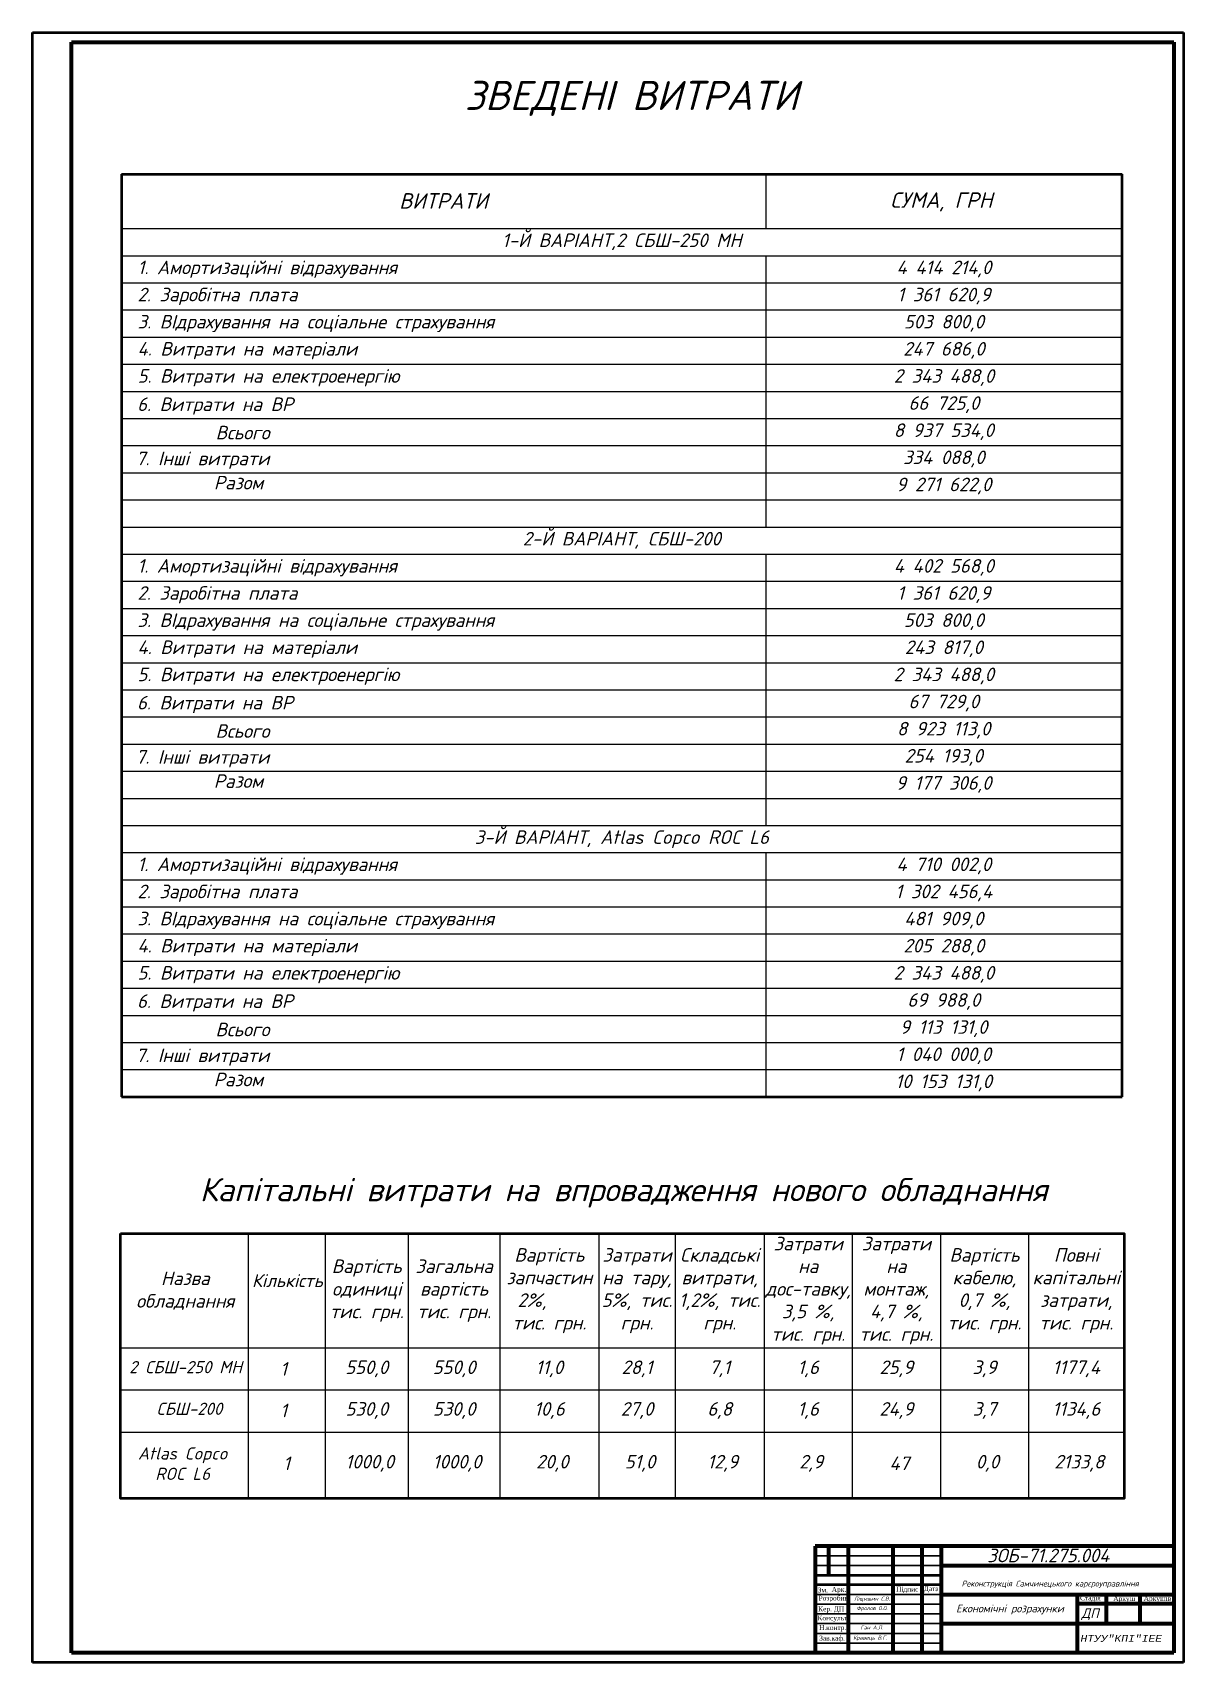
# Model space of a CAD drawing. Header units: millimetres. Extents: x 1555 to 5750, y -1109 to 1444.
# Drawn here: x 4121 to 4715, y -118 to 723 of the extents above; entities that cross this region are included whole.
import ezdxf

# ---------------------------------------------------------------- set-up
doc = ezdxf.new("R2010")
doc.units = ezdxf.units.MM

msp = doc.modelspace()

# ---------------------------------------------------------------- texts
at = {"color": 0, "lineweight": 20, "insert": (4343.9747, 698.0718), "char_height": 15, "width": 178.975172, "attachment_point": 1}
msp.add_mtext('{\\fISOCPEUR|b0|i1|c204|p34;ЗВЕДЕНІ ВИТРАТИ}', dxfattribs=at)
at = {"lineweight": 80}
for s, insert, char_height, width, attachment_point in [('{\\fISOCPEUR|b0|i1|c204|p34;ВИТРАТИ}', (4333.0615, 640.1515), 8, 332.576182, 2), ('{\\fISOCPEUR|b0|i1|c204|p34;СУМА, ГРН}', (4590.0368, 640.5626), 8, 184.016718, 2), ('{\\fISOCPEUR|b0|i1|c204|p34;1-Й ВАРІАНТ,2 СБШ-250 МН}', (4425.0755, 619.3463), 7, 516.513437, 2), ('{\\fISOCPEUR|b0|i1|c204|p34;1. Амортизаційні відрахування}', (4175.124, 605.3274), 7, 469.72282, 1), ('{\\fISOCPEUR|b0|i1|c0|p34;4 414 214,0}', (4591.3377, 605.3274), 7, 183.976208, 2), ('{\\fISOCPEUR|b0|i1|c204|p34;2. Заробітна плата}', (4175.124, 591.3274), 7, 469.72282, 1), ('{\\fISOCPEUR|b0|i1|c0|p34;1 361 620,9}', (4591.3296, 591.3274), 7, 183.976208, 2), ('{\\fISOCPEUR|b0|i1|c204|p34;3. ВІдрахування на соціальне страхування}', (4175.124, 577.3274), 7, 469.72282, 1), ('{\\fISOCPEUR|b0|i1|c0|p34;503 800,0}', (4591.3296, 577.3274), 7, 183.976208, 2), ('{\\fISOCPEUR|b0|i1|c204|p34;4. Витрати на матеріали}', (4175.124, 563.3274), 7, 469.72282, 1), ('{\\fISOCPEUR|b0|i1|c0|p34;247 686,0}', (4591.3377, 563.3274), 7, 183.976208, 2), ('{\\fISOCPEUR|b0|i1|c204|p34;5. Витрати на електроенергію}', (4175.124, 549.3274), 7, 469.72282, 1), ('{\\fISOCPEUR|b0|i1|c0|p34;2 343 488,0}', (4591.3296, 549.3274), 7, 183.976208, 2), ('{\\fISOCPEUR|b0|i1|c0|p34;66 725,0}', (4591.3296, 535.3274), 7, 183.976208, 2), ('{\\fISOCPEUR|b0|i1|c204|p34;         Всього}', (4175.3218, 520.0945), 7, 486.234285, 1), ('{\\fISOCPEUR|b0|i1|c0|p34;8 937 534,0}', (4591.2689, 521.3274), 7, 183.976208, 2), ('{\\fISOCPEUR|b0|i1|c0|p34;7\\fISOCPEUR|b0|i1|c204|p34;. Інші витрати}', (4174.2628, 506.7473), 7, 469.298678, 1), ('{\\fISOCPEUR|b0|i1|c0|p34;334 088,0}', (4591.277, 507.3274), 7, 183.976208, 2), ('{\\fISOCPEUR|b0|i1|c204|p34;         Разом}', (4174.4031, 494.2666), 7, 473.047632, 1), ('{\\fISOCPEUR|b0|i1|c0|p34;9 271 622,0}', (4591.2689, 493.3274), 7, 183.976208, 2), ('{\\fISOCPEUR|b0|i1|c0|p34;2\\fISOCPEUR|b0|i1|c204|p34;-Й ВАРІАНТ,\\fISOCPEUR|b0|i1|c0|p34; \\fISOCPEUR|b0|i1|c204|p34;СБШ-2\\fISOCPEUR|b0|i1|c0|p34;0\\fISOCPEUR|b0|i1|c204|p34;0}', (4425.0755, 465.3463), 7, 516.513437, 2), ('{\\fISOCPEUR|b0|i1|c204|p34;1. Амортизаційні відрахування}', (4175.0633, 451.3274), 7, 469.72282, 1), ('{\\fISOCPEUR|b0|i1|c0|p34;4 402 568,0}', (4591.277, 451.3274), 7, 183.976208, 2), ('{\\fISOCPEUR|b0|i1|c204|p34;2. Заробітна плата}', (4175.0633, 437.3274), 7, 469.72282, 1), ('{\\fISOCPEUR|b0|i1|c0|p34;1 361 620,9}', (4591.2689, 437.3274), 7, 183.976208, 2), ('{\\fISOCPEUR|b0|i1|c204|p34;3. ВІдрахування на соціальне страхування}', (4175.0633, 423.3274), 7, 469.72282, 1), ('{\\fISOCPEUR|b0|i1|c0|p34;503 800,0}', (4591.2689, 423.3274), 7, 183.976208, 2), ('{\\fISOCPEUR|b0|i1|c204|p34;4. Витрати на матеріали}', (4175.0633, 409.3274), 7, 469.72282, 1), ('{\\fISOCPEUR|b0|i1|c0|p34;243 817,0}', (4591.277, 409.3274), 7, 183.976208, 2), ('{\\fISOCPEUR|b0|i1|c204|p34;5. Витрати на електроенергію}', (4175.0633, 395.3274), 7, 469.72282, 1), ('{\\fISOCPEUR|b0|i1|c0|p34;2 343 488,0}', (4591.2689, 395.3274), 7, 183.976208, 2), ('{\\fISOCPEUR|b0|i1|c0|p34;67 729,0}', (4591.2689, 381.3274), 7, 183.976208, 2), ('{\\fISOCPEUR|b0|i1|c204|p34;         Всього}', (4175.2611, 366.0945), 7, 486.234285, 1), ('{\\fISOCPEUR|b0|i1|c0|p34;8 923 113,0}', (4591.2082, 367.3274), 7, 183.976208, 2), ('{\\fISOCPEUR|b0|i1|c0|p34;254 193,0}', (4591.2163, 353.3274), 7, 183.976208, 2), ('{\\fISOCPEUR|b0|i1|c0|p34;7\\fISOCPEUR|b0|i1|c204|p34;. Інші витрати}', (4174.2021, 352.7473), 7, 469.298678, 1), ('{\\fISOCPEUR|b0|i1|c204|p34;         Разом}', (4174.3424, 340.2666), 7, 473.047632, 1), ('{\\fISOCPEUR|b0|i1|c0|p34;9 177 306,0}', (4591.2082, 339.3274), 7, 183.976208, 2), ('{\\fISOCPEUR|b0|i1|c204|p34;1. Амортизаційні відрахування}', (4175.0633, 297.3274), 7, 469.72282, 1), ('{\\fISOCPEUR|b0|i1|c0|p34;4 710 002,0}', (4591.277, 297.3274), 7, 183.976208, 2), ('{\\fISOCPEUR|b0|i1|c204|p34;2. Заробітна плата}', (4175.0633, 283.3274), 7, 469.72282, 1), ('{\\fISOCPEUR|b0|i1|c0|p34;1 302 456,4}', (4591.2689, 283.3274), 7, 183.976208, 2), ('{\\fISOCPEUR|b0|i1|c204|p34;3. ВІдрахування на соціальне страхування}', (4175.0633, 269.3274), 7, 469.72282, 1), ('{\\fISOCPEUR|b0|i1|c0|p34;481 909,0}', (4591.2689, 269.3274), 7, 183.976208, 2), ('{\\fISOCPEUR|b0|i1|c204|p34;4. Витрати на матеріали}', (4175.0633, 255.3274), 7, 469.72282, 1), ('{\\fISOCPEUR|b0|i1|c0|p34;205 288,0}', (4591.277, 255.3274), 7, 183.976208, 2), ('{\\fISOCPEUR|b0|i1|c204|p34;5. Витрати на електроенергію}', (4175.0633, 241.3274), 7, 469.72282, 1), ('{\\fISOCPEUR|b0|i1|c0|p34;2 343 488,0}', (4591.2689, 241.3274), 7, 183.976208, 2), ('{\\fISOCPEUR|b0|i1|c0|p34;69 988,0}', (4591.2689, 227.3274), 7, 183.976208, 2), ('{\\fISOCPEUR|b0|i1|c204|p34;         Всього}', (4175.2611, 212.0945), 7, 486.234285, 1), ('{\\fISOCPEUR|b0|i1|c0|p34;9 113 131,0}', (4591.2082, 213.3274), 7, 183.976208, 2), ('{\\fISOCPEUR|b0|i1|c0|p34;7\\fISOCPEUR|b0|i1|c204|p34;. Інші витрати}', (4174.2021, 198.7473), 7, 469.298678, 1), ('{\\fISOCPEUR|b0|i1|c0|p34;1 040 000,0}', (4591.2163, 199.3274), 7, 183.976208, 2), ('{\\fISOCPEUR|b0|i1|c204|p34;         Разом}', (4174.3424, 186.2666), 7, 473.047632, 1), ('{\\fISOCPEUR|b0|i1|c0|p34;10 153 131,0}', (4591.2082, 185.3274), 7, 183.976208, 2)]:
    msp.add_mtext(s, dxfattribs=dict(at, insert=insert, char_height=char_height, width=width, attachment_point=attachment_point))
at = {"lineweight": 20, "attachment_point": 1}
for s, insert, char_height, width in [('{\\fISOCPEUR|b0|i1|c0|p34;6. \\fISOCPEUR|b0|i1|c204|p34;Витрати на ВР}', (4174.9088, 534.725), 7, 125.317943), ('{\\fISOCPEUR|b0|i1|c0|p34;6. \\fISOCPEUR|b0|i1|c204|p34;Витрати на ВР}', (4174.8481, 380.725), 7, 125.317943), ('{\\fISOCPEUR|b0|i1|c0|p34;6. \\fISOCPEUR|b0|i1|c204|p34;Витрати на ВР}', (4174.8481, 226.725), 7, 125.317943), ('{\\fISOCPEUR|b0|i1|c204|p34;Капітальні витрати на впровадження нового обладнання\\fISOCPEUR|b0|i1|c0|p34;}', (4207.212, 131.9597), 12, 465.897329), ('{\\fTimes New Roman|b0|i0|c204|p18;Зм.}', (4526.19, -79.4246), 2.5, 16.045455), ('{\\fTimes New Roman|b0|i0|c204|p18;Розробив}', (4526.6516, -83.5781), 2.5, 16.045455), ('{\\fTimes New Roman|b0|i0|c204|p18;Арк.}', (4533.4326, -79.0973), 2.5, 16.045455), ('{\\fTimes New Roman|b0|i0|c204|p18;Підпис}', (4566.6161, -79.001), 2.5, 16.045455), ('{\\fTimes New Roman|b0|i0|c204|p18;Дата}', (4580.951, -78.7169), 2.5, 16.045455), ('\\pi10.515;{\\fISOCPEUR|b0|i1|c204|p34;Реконструкція Самчинецького карєроуправління}', (4589.9477, -75.8343), 3, 120), ('{\\fTimes New Roman|b0|i0|c204|p18;Стадія}', (4661.5877, -83.4672), 2.5, 16.045455), ('{\\fTimes New Roman|b0|i0|c204|p18;Аркуш}', (4678.7442, -83.8135), 2.5, 14.281042), ('{\\fTimes New Roman|b0|i0|c204|p18;Аркушів}', (4694.4392, -83.7523), 2.5, 16.045455), ('{\\fTimes New Roman|b0|i0|c204|p18;Кер. ДП}', (4526.4329, -89.1519), 2.5, 16.045455), ('{\\fISOCPEUR|b0|i1|c204|p34;ДП}', (4662.3382, -90.098), 5, 16.045455), ('{\\fTimes New Roman|b0|i0|c204|p18;Консульт}', (4526.0601, -93.8583), 2.5, 16.045455), ('{\\fTimes New Roman|b0|i0|c204|p18;Н.контр.}', (4526.8704, -98.7693), 2.5, 16.045455), ('{\\fTimes New Roman|b0|i0|c204|p18;Зав.каф\\fTimes New Roman|b0|i1|c204|p18;.}', (4526.9797, -104.2337), 2.5, 16.045455)]:
    msp.add_mtext(s, dxfattribs=dict(at, insert=insert, char_height=char_height, width=width))
at = {"lineweight": 25, "insert": (4425.0755, 311.3463), "char_height": 7, "width": 516.513437, "attachment_point": 2}
msp.add_mtext('{\\fISOCPEUR|b0|i1|c0|p34;3\\fISOCPEUR|b0|i1|c204|p34;-Й ВАРІАНТ,\\fISOCPEUR|b0|i1|c0|p34; \\fISOCPEUR|b0|i1|c204|p34;Atlas Copco ROC L6}', dxfattribs=at)
at = {"lineweight": 50, "char_height": 7, "attachment_point": 5}
for s, insert, width in [('{\\fISOCPEUR|b0|i1|c204|p34;Затрати на дос\\fISOCPEUR|b0|i1|c0|p34;-\\fISOCPEUR|b0|i1|c204|p34;тавку\\fISOCPEUR|b0|i1|c0|p34;,\\fISOCPEUR|b0|i1|c204|p34; 3,5 %, тис. грн.}', (4521.2798, 73.8162), 42.5), ('{\\fISOCPEUR|b0|i1|c204|p34;Затрати на монтаж\\fISOCPEUR|b0|i1|c0|p34;,\\fISOCPEUR|b0|i1|c204|p34; 4,7 %, тис. грн.\\fISOCPEUR|b0|i1|c0|p34;}', (4566.7798, 73.8162), 42.5), ('{\\fISOCPEUR|b0|i1|c204|p34;Вартість запчастин 2%, \\fISOCPEUR|b0|i1|c0|p34;    \\fISOCPEUR|b0|i1|c204|p34;тис. грн. }', (4387.6822, 73.8162), 47.989634), ('{\\fISOCPEUR|b0|i1|c204|p34;Затрати на тару\\fISOCPEUR|b0|i1|c0|p34;, \\fISOCPEUR|b0|i1|c204|p34;5%,\\fISOCPEUR|b0|i1|c0|p34; \\fISOCPEUR|b0|i1|c204|p34;тис. грн. \\fISOCPEUR|b0|i1|c0|p34;}', (4432.9279, 73.8162), 36.50185), ('{\\fISOCPEUR|b0|i1|c204|p34;Складські витрати\\fISOCPEUR|b0|i1|c0|p34;,\\fISOCPEUR|b0|i1|c204|p34; 1,2%, тис. грн.\\fISOCPEUR|b0|i1|c0|p34;}', (4475.6043, 73.8162), 42.850977), ('{\\fISOCPEUR|b0|i1|c204|p34;Вартість кабелю\\fISOCPEUR|b0|i1|c0|p34;,\\fISOCPEUR|b0|i1|c204|p34; 0,7 %, тис. грн.\\fISOCPEUR|b0|i1|c0|p34;}', (4612.2798, 73.8162), 42.5), ('{\\fISOCPEUR|b0|i1|c204|p34;Повні капітальні затрати, тис. грн. \\fISOCPEUR|b0|i1|c0|p34;}', (4659.6598, 73.8162), 46.259952), ('{\\fISOCPEUR|b0|i1|c204|p34;Вартість\\fISOCPEUR|b0|i1|c0|p34; \\fISOCPEUR|b0|i1|c204|p34;одиниці тис. грн.\\fISOCPEUR|b0|i1|c0|p34;  }', (4293.4093, 73.8162), 39.907398), ('{\\fISOCPEUR|b0|i1|c204|p34;Загальна вартість тис. грн.}', (4338.5252, 73.8162), 44.324331), ('{\\fISOCPEUR|b0|i1|c204|p34;Назва обладнання\\fISOCPEUR|b0|i1|c0|p34;}', (4199.752, 73.8162), 55.592572), ('{\\fTahoma|b0|i0|c204|p34;  \\fISOCPEUR|b0|i1|c204|p34;\\H0.9571x;Кількість\\Ftxt.shx|c0;}', (4252.4719, 78.9976), 38.107227), ('{\\fISOCPEUR|b0|i1|c0|p34;1}', (4250.5019, 33.4719), 39.907394), ('{\\fISOCPEUR|b0|i1|c0|p34;550,0}', (4293.4093, 33.4719), 39.907398), ('{\\fISOCPEUR|b0|i1|c0|p34;550,0}', (4338.5252, 33.4719), 39.907398), ('{\\fISOCPEUR|b0|i1|c0|p34;11,0}', (4387.6822, 33.4719), 47.989634), ('{\\fISOCPEUR|b0|i1|c0|p34;28,1}', (4432.9279, 33.4719), 36.50185), ('{\\fISOCPEUR|b0|i1|c0|p34;7,1}', (4475.6043, 33.4719), 42.850977), ('{\\fISOCPEUR|b0|i1|c0|p34;1,6}', (4521.2798, 33.4719), 42.5), ('{\\fISOCPEUR|b0|i1|c0|p34;25,9}', (4566.7798, 33.4719), 42.5), ('{\\fISOCPEUR|b0|i1|c0|p34;3,9}', (4612.2798, 33.4719), 42.5), ('{\\fISOCPEUR|b0|i1|c0|p34;1177,4}', (4659.6598, 33.4719), 46.259952), ('{\\fISOCPEUR|b0|i1|c0|p34;1}', (4250.5019, 11.9855), 39.907394), ('{\\fISOCPEUR|b0|i1|c0|p34;530,0}', (4293.4093, 11.9855), 39.907398), ('{\\fISOCPEUR|b0|i1|c0|p34;530,0}', (4338.5252, 11.9855), 39.907398), ('{\\fISOCPEUR|b0|i1|c0|p34;1\\fISOCPEUR|b0|i1|c204|p34;0,6}', (4387.6822, 11.9855), 47.989634), ('{\\fISOCPEUR|b0|i1|c0|p34;2\\fISOCPEUR|b0|i1|c204|p34;7,0}', (4432.9279, 11.9855), 36.50185), ('{\\fISOCPEUR|b0|i1|c204|p34;6,8}', (4475.6043, 11.9855), 42.850977), ('{\\fISOCPEUR|b0|i1|c0|p34;1,6}', (4521.2798, 11.9855), 42.5), ('{\\fISOCPEUR|b0|i1|c0|p34;2\\fISOCPEUR|b0|i1|c204|p34;4\\fISOCPEUR|b0|i1|c0|p34;,9}', (4566.7798, 11.9855), 42.5), ('{\\fISOCPEUR|b0|i1|c0|p34;3,\\fISOCPEUR|b0|i1|c204|p34;7}', (4612.2798, 11.9855), 42.5), ('{\\fISOCPEUR|b0|i1|c0|p34;11\\fISOCPEUR|b0|i1|c204|p34;34,6}', (4659.6598, 11.9855), 46.259952), ('{\\fISOCPEUR|b0|i1|c0|p34;1}', (4252.0444, -15.2523), 39.907394), ('{\\fISOCPEUR|b0|i1|c204|p34;1000,0}', (4294.9518, -15.2523), 39.907398), ('{\\fISOCPEUR|b0|i1|c204|p34;1000,0}', (4340.0677, -15.2523), 39.907398), ('{\\fISOCPEUR|b0|i1|c204|p34;20,0}', (4389.2246, -15.2523), 47.989634), ('{\\fISOCPEUR|b0|i1|c204|p34;51,0}', (4434.4704, -15.2523), 36.50185), ('{\\fISOCPEUR|b0|i1|c204|p34;12,9}', (4477.1468, -15.2523), 42.850977), ('{\\fISOCPEUR|b0|i1|c204|p34;2,9}', (4522.8223, -15.2523), 42.5), ('{\\fISOCPEUR|b0|i1|c204|p34;47}', (4568.3223, -15.2523), 42.5), ('{\\fISOCPEUR|b0|i1|c204|p34;0,0}', (4613.8223, -15.2523), 42.5), ('{\\fISOCPEUR|b0|i1|c204|p34;2133,8}', (4661.2023, -15.2523), 46.259952)]:
    msp.add_mtext(s, dxfattribs=dict(at, insert=insert, width=width))
at = {"char_height": 6.3, "attachment_point": 2}
for s, insert, width in [('{\\fISOCPEUR|b0|i1|c204|p34;2 СБШ-250 МН}', (4199.9207, 37.519), 103.466656), ('{\\fISOCPEUR|b0|i1|c204|p34; СБШ-2\\fISOCPEUR|b0|i1|c0|p34;0\\fISOCPEUR|b0|i1|c204|p34;0 }', (4199.9207, 16.0326), 103.466656), ('{\\fISOCPEUR|b0|i1|c204|p34;Atlas Copco \\PROC L6}', (4198.418, -7.0163), 140.085211)]:
    msp.add_mtext(s, dxfattribs=dict(at, insert=insert, width=width))
at = {"color": 0, "lineweight": 30}
for s, insert, char_height, width, attachment_point in [('{\\fISOCPEUR|b0|i1|c204|p34;\\H1.1667x;\\C256;ЗОБ-\\fISOCPEUR|b0|i1|c0|p34;7\\fISOCPEUR|b0|i1|c204|p34;1.\\fISOCPEUR|b0|i1|c0|p34;275\\fISOCPEUR|b0|i1|c204|p34;.\\fISOCPEUR|b0|i1|c0|p34;0\\fISOCPEUR|b0|i1|c204|p34;04}', (4645.2089, -59.3159), 6, 57.974266, 2), ('{\\fISOCPEUR|b0|i1|c204|p34;\\C256;Ліщишин С.В.}', (4554.2129, -84.1246), 2, 23, 2), ('\\pi2;{\\fISOCPEUR|b0|i1|c204|p34;\\C256;Фролов О.О.}', (4553.2286, -89.0426), 2, 23, 2), ('{\\fISOCPEUR|b0|i1|c204|p34;Економічні розрахунки}', (4625.4227, -88.1679), 4, 70, 2), ('\\pi2;{\\fISOCPEUR|b0|i1|c204|p34;\\C256;Ган А.Л.}', (4553.1192, -98.9879), 2, 23, 2), ('\\pi2;{\\fISOCPEUR|b0|i1|c204|p34;\\C256;Кравець В.Г.}', (4552.2442, -104.2337), 2, 23, 2), ('{\\fISOCTEUR|b0|i1|c204|p49;НТУУ"КПІ"ІЕЕ}', (4661.8165, -103.8522), 3.5, 46.664098, 1)]:
    msp.add_mtext(s, dxfattribs=dict(at, insert=insert, char_height=char_height, width=width, attachment_point=attachment_point))

# ---------------------------------------------------------------- linework, layer by layer
at = {"color": 0}
for p, q in [((4120.9477, 723.0007), (4120.9477, -117.9993)), ((4714.9477, 723.0007), (4120.9477, 723.0007)), ((4714.9477, -117.9993), (4714.9477, 723.0007)), ((4120.9477, -117.9993), (4714.9477, -117.9993))]:
    msp.add_line(p, q, dxfattribs=at)
at = {"color": 1, "lineweight": 50}
for p, q in [((4120.9477, 723.0007), (4714.9477, 723.0007)), ((4120.9477, -117.9993), (4120.9477, 723.0007)), ((4714.9477, 723.0007), (4714.9477, -117.9993)), ((4714.9477, -117.9993), (4120.9477, -117.9993))]:
    msp.add_line(p, q, dxfattribs=at)
at = {"lineweight": 80}
for p, q in [((4140.9477, -112.9993), (4140.9477, 718.0007)), ((4140.9477, 718.0007), (4709.9477, 718.0007)), ((4709.9477, 718.0007), (4709.9477, -112.9993)), ((4524.9477, -57.9993), (4524.9477, -112.9993)), ((4709.9477, -57.9993), (4524.9477, -57.9993)), ((4531.9477, -72.9993), (4531.9477, -57.9993)), ((4541.9477, -57.9993), (4541.9477, -112.9993)), ((4564.9477, -57.9993), (4564.9477, -112.9993)), ((4579.9477, -57.9993), (4579.9477, -112.9993)), ((4589.9477, -57.9993), (4589.9477, -112.9993)), ((4589.4743, -68.0591), (4709.4743, -68.0591)), ((4589.9477, -82.9993), (4709.9477, -82.9993)), ((4660.0904, -82.7143), (4660.0904, -112.7143)), ((4675.0904, -82.7143), (4675.0904, -97.7143)), ((4692.4477, -82.9993), (4692.4477, -97.9993)), ((4710.0904, -87.7143), (4660.0904, -87.7143)), ((4589.9477, -97.9993), (4709.9477, -97.9993)), ((4709.9477, -112.9993), (4140.9477, -112.9993))]:
    msp.add_line(p, q, dxfattribs=at)
at = {"lineweight": 50}
for p, q in [((4166.7581, 649.8659), (4166.7581, 173.8659)), ((4166.7581, 649.8659), (4683.3322, 649.8659)), ((4683.2634, 173.8659), (4683.3322, 649.8659)), ((4166.7581, 173.8659), (4683.2715, 173.8659)), ((4524.9477, -72.9993), (4589.9477, -72.9993)), ((4589.9477, -77.9993), (4524.9477, -77.9993))]:
    msp.add_line(p, q, dxfattribs=at)
at = {"lineweight": 25}
for p, q in [((4499.3496, 649.8659), (4499.3496, 621.8659)), ((4499.3496, 649.8659), (4499.3496, 621.8659)), ((4166.7581, 621.8659), (4499.3496, 621.8659)), ((4166.8188, 621.8659), (4683.3322, 621.8659)), ((4499.3496, 621.8659), (4683.3322, 621.8659)), ((4166.8188, 607.8659), (4683.3322, 607.8659)), ((4499.3496, 607.8659), (4683.3322, 607.8659)), ((4499.3496, 607.8659), (4499.3496, 467.8659)), ((4499.3496, 607.8659), (4499.3496, 467.8659)), ((4166.8188, 593.8659), (4683.3322, 593.8659)), ((4166.8188, 579.8659), (4683.3322, 579.8659)), ((4498.5713, 579.8659), (4683.3322, 579.8659)), ((4166.8188, 565.8659), (4683.3322, 565.8659)), ((4499.3496, 565.8659), (4683.3322, 565.8659)), ((4166.7581, 551.8659), (4683.2715, 551.8659)), ((4499.3496, 551.8659), (4683.3322, 551.8659)), ((4166.7581, 537.8659), (4683.2715, 537.8659)), ((4499.3496, 537.8659), (4683.3322, 537.8659)), ((4166.7581, 523.8659), (4683.2715, 523.8659)), ((4499.3496, 523.8659), (4683.3322, 523.8659)), ((4166.7581, 509.8659), (4683.2715, 509.8659)), ((4499.3496, 509.8659), (4683.3322, 509.8659)), ((4166.7581, 495.8659), (4683.2715, 495.8659)), ((4499.3496, 495.8659), (4683.3322, 495.8659)), ((4166.7581, 481.8659), (4499.3496, 481.8659)), ((4166.7581, 481.8659), (4683.2715, 481.8659)), ((4499.3496, 481.8659), (4683.3322, 481.8659)), ((4166.7581, 467.8659), (4683.2715, 467.8659)), ((4166.7581, 453.8659), (4683.2715, 453.8659)), ((4499.3496, 453.8659), (4499.3496, 313.8659)), ((4166.7581, 439.8659), (4683.2715, 439.8659)), ((4166.7581, 425.8659), (4683.2715, 425.8659)), ((4166.7581, 411.8659), (4683.2715, 411.8659)), ((4166.7581, 397.8659), (4683.2715, 397.8659)), ((4166.7581, 383.8659), (4683.2715, 383.8659)), ((4166.7581, 369.8659), (4683.2715, 369.8659)), ((4166.7581, 355.8659), (4683.2715, 355.8659)), ((4166.7581, 341.8659), (4683.2715, 341.8659)), ((4166.7581, 327.8659), (4683.2715, 327.8659)), ((4166.7581, 313.8659), (4683.2715, 313.8659)), ((4166.7581, 299.8659), (4683.2715, 299.8659)), ((4499.3496, 299.8659), (4499.3496, 173.8659)), ((4166.7581, 285.8659), (4683.2715, 285.8659)), ((4166.7581, 271.8659), (4683.2715, 271.8659)), ((4166.7581, 257.8659), (4683.2715, 257.8659)), ((4166.7581, 243.8659), (4683.2715, 243.8659)), ((4166.7581, 229.8659), (4683.2715, 229.8659)), ((4166.7581, 215.8659), (4683.2715, 215.8659)), ((4166.7581, 201.8659), (4683.2715, 201.8659)), ((4166.7581, 187.8659), (4683.2715, 187.8659)), ((4232.1441, 103.2543), (4232.1441, -33.3557)), ((4271.9556, 103.2543), (4271.9556, 44.3781)), ((4314.863, 103.2543), (4314.863, 44.3781)), ((4362.1874, 103.2543), (4362.1874, -33.3557)), ((4413.177, 103.2543), (4413.177, -33.3557)), ((4452.6789, 103.2543), (4452.6789, -33.3557)), ((4498.5298, 103.2543), (4498.5298, -33.3557)), ((4544.0298, 103.2543), (4544.0298, -33.3557)), ((4589.5298, 103.2543), (4589.5298, -33.3557)), ((4635.0298, 103.2543), (4635.0298, -33.3557)), ((4166.3279, 44.3781), (4684.2898, 44.3781)), ((4271.9556, 44.3781), (4314.863, 44.3781)), ((4271.9556, 44.3781), (4271.9556, -33.3557)), ((4314.863, 44.3781), (4684.2898, 44.3781)), ((4314.863, 44.3781), (4314.863, -33.3557)), ((4166.328, 22.5657), (4684.2898, 22.5657)), ((4166.328, 0.7533), (4684.2898, 0.7533)), ((4524.9477, -67.9993), (4524.9477, -62.9993)), ((4524.9477, -112.9993), (4524.9477, -107.9993))]:
    msp.add_line(p, q, dxfattribs=at)
at = {"lineweight": 30}
for p, q in [((4524.9477, -62.9993), (4589.9477, -62.9993)), ((4524.9477, -67.9993), (4589.9477, -67.9993)), ((4524.9477, -72.9993), (4589.9477, -72.9993)), ((4589.9477, -82.9993), (4524.9477, -82.9993)), ((4589.9477, -87.9993), (4524.9477, -87.9993)), ((4589.9477, -92.9993), (4524.9477, -92.9993)), ((4524.9477, -97.9993), (4589.9477, -97.9993)), ((4524.9477, -102.9993), (4589.9477, -102.9993)), ((4524.9477, -107.9993), (4589.9477, -107.9993))]:
    msp.add_line(p, q, dxfattribs=at)
at = {"lineweight": 50}
msp.add_lwpolyline([(4166.3279, 103.2543), (4684.2898, 103.2543), (4684.2898, -33.3557), (4166.3279, -33.3557)], close=True, dxfattribs=at)

msp.set_redraw_order([(e.dxf.handle, doc.entitydb.next_handle()) for e in msp.query("TEXT MTEXT ATTDEF DIMENSION ARC_DIMENSION")])  # texts and dimensions are drawn at this point

doc.saveas('drawing.dxf')
